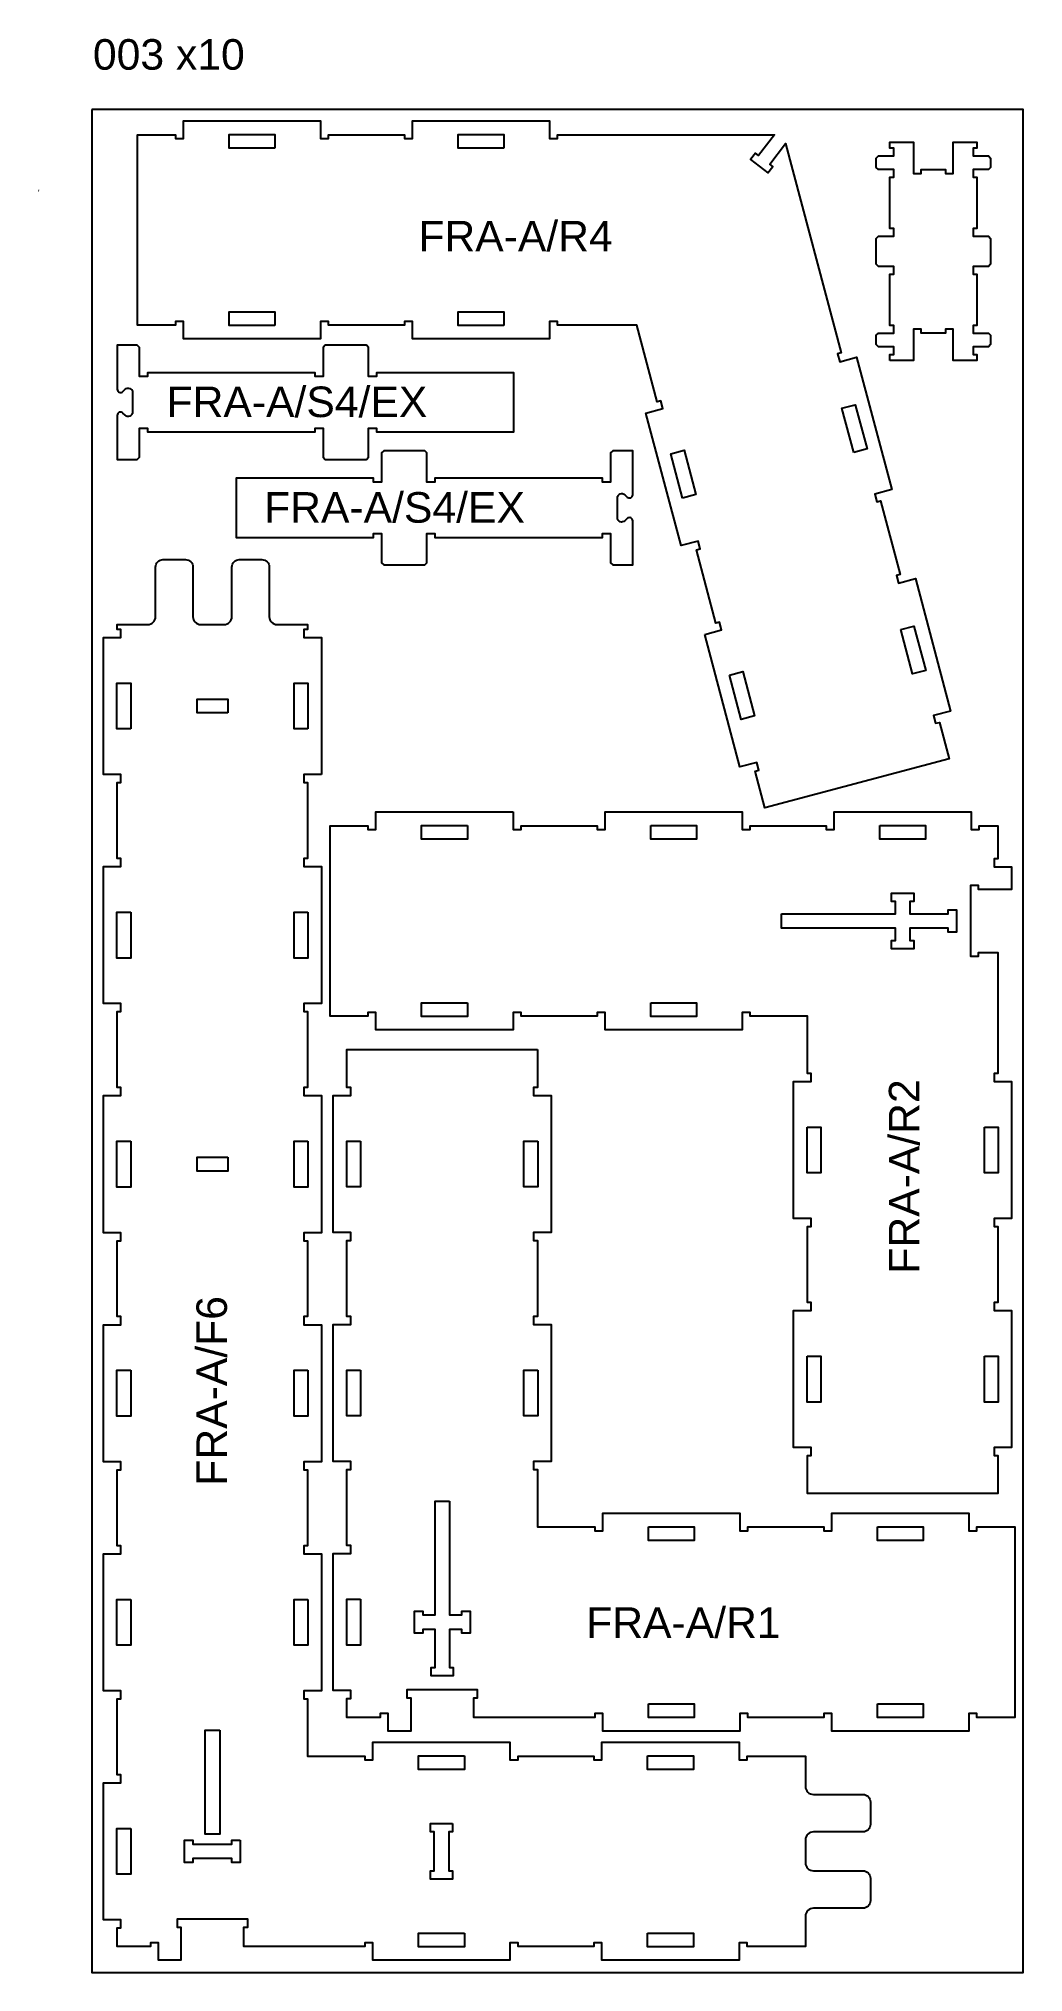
# Model space of a CAD drawing. Extents: x -4741 to 10570, y -11118 to 12613.
# Drawn here: x -4719 to -3430, y 3882 to 6415 of the extents above; entities that cross this region are included whole.
import ezdxf

# ---------------------------------------------------------------- set-up
doc = ezdxf.new("R2010")
doc.units = 0
doc.header["$MEASUREMENT"] = 0
for name, color, linetype in [('0_SHEET_BIRCHPLY_2440X1220', 1, 'CONTINUOUS'), ('1_ANYTOOL_1MMDEEP_INSIDE', 2, 'CONTINUOUS'), ('3_ANYTOOL_CUTTHROUGH_INSID', 4, 'CONTINUOUS'), ('6_ANYTOOL_CUTTHROUGH_OUTSI', 5, 'CONTINUOUS')]:
    doc.layers.add(name, color=color, linetype=linetype)

msp = doc.modelspace()

# ---------------------------------------------------------------- texts
at = {"layer": '0_SHEET_BIRCHPLY_2440X1220', "insert": (-4648.1, 6414.2), "char_height": 40, "width": 232.771, "attachment_point": 1}
msp.add_mtext('\\fArial;003 x10', dxfattribs=at)
at = {"layer": '1_ANYTOOL_1MMDEEP_INSIDE', "char_height": 40, "attachment_point": 1}
for s, insert, width in [('\\fArial;FRA-A/R4', (-4221.9, 6176.2), 285.542), ('\\fArial;FRA-A/S4/EX', (-4551.7, 5959.2), 373.735), ('\\fArial;FRA-A/S4/EX', (-4423.9, 5820.9), 373.735), ('\\fArial;FRA-A/R1', (-4002.1, 4360.3), 277.831)]:
    msp.add_mtext(s, dxfattribs=dict(at, insert=insert, width=width))
at = {"layer": '1_ANYTOOL_1MMDEEP_INSIDE', "char_height": 40, "attachment_point": 1, "rotation": 90}
for s, insert, width in [('\\fArial;FRA-A/R2', (-3605.7, 4797.3), 284.819), ('\\fArial;FRA-A/F6', (-4512.6, 4519.6, 575), 279.277)]:
    msp.add_mtext(s, dxfattribs=dict(at, insert=insert, width=width))

# ---------------------------------------------------------------- linework, layer by layer
at = {"layer": '0_SHEET_BIRCHPLY_2440X1220'}
msp.add_lwpolyline([(-4649.6, 6322.2), (-4649.6, 3882.2), (-3429.6, 3882.2), (-3429.6, 6322.2), (-4649.6, 6322.2)], dxfattribs=at)
at = {"layer": '3_ANYTOOL_CUTTHROUGH_INSID'}
for points in [[(-4409.8, 6271.2), (-4469.8, 6271.2), (-4469.8, 6289.2), (-4409.8, 6289.2), (-4409.8, 6271.2)], [(-4109.8, 6271.2), (-4169.8, 6271.2), (-4169.8, 6289.2), (-4109.8, 6289.2), (-4109.8, 6271.2)], [(-4409.8, 6039.2), (-4469.8, 6039.2), (-4469.8, 6057.2), (-4409.8, 6057.2), (-4409.8, 6039.2)], [(-4109.8, 6039.2), (-4169.8, 6039.2), (-4169.8, 6057.2), (-4109.8, 6057.2), (-4109.8, 6039.2)], [(-3651.7, 5872.7), (-3667.1, 5930.7), (-3649.7, 5935.3), (-3634.3, 5877.4), (-3651.7, 5872.7)], [(-3876, 5813.2), (-3891.4, 5871.2), (-3874, 5875.8), (-3858.6, 5817.8), (-3876, 5813.2)], [(-3590.2, 5640.8), (-3572.8, 5645.4), (-3557.4, 5587.4), (-3574.8, 5582.8), (-3590.2, 5640.8)], [(-3814.4, 5581.3), (-3797, 5585.9), (-3781.6, 5527.9), (-3799, 5523.3), (-3814.4, 5581.3)], [(-4598.6, 5510.7), (-4616.6, 5510.7), (-4616.6, 5570.7), (-4598.6, 5570.7), (-4598.6, 5510.7)], [(-4471.6, 5531.7), (-4511.6, 5531.7), (-4511.6, 5549.7), (-4471.6, 5549.7), (-4471.6, 5531.7)], [(-4366.6, 5510.7), (-4384.6, 5510.7), (-4384.6, 5570.7), (-4366.6, 5570.7), (-4366.6, 5510.7)], [(-4157.6, 5384.2), (-4157.6, 5366.2), (-4217.6, 5366.2), (-4217.6, 5384.2), (-4157.6, 5384.2)], [(-3917.6, 5384.2), (-3857.6, 5384.2), (-3857.6, 5366.2), (-3917.6, 5366.2), (-3917.6, 5384.2)], [(-3617.6, 5384.2), (-3557.6, 5384.2), (-3557.6, 5366.2), (-3617.6, 5366.2), (-3617.6, 5384.2)], [(-3746.1, 5268.7), (-3597.1, 5268.7), (-3597.1, 5284.7), (-3602.1, 5284.7), (-3602.1, 5295.7), (-3573.1, 5295.7), (-3573.1, 5284.7), (-3578.1, 5284.7), (-3578.1, 5268.7), (-3528.1, 5268.7), (-3528.1, 5273.7), (-3517.1, 5273.7), (-3517.1, 5244.7), (-3528.1, 5244.7), (-3528.1, 5249.7), (-3578.1, 5249.7), (-3578.1, 5233.7), (-3573.1, 5233.7), (-3573.1, 5222.7), (-3602.1, 5222.7), (-3602.1, 5233.7), (-3597.1, 5233.7), (-3597.1, 5249.7), (-3746.1, 5249.7), (-3746.1, 5268.7)], [(-4598.6, 5270.7), (-4598.6, 5210.7), (-4616.6, 5210.7), (-4616.6, 5270.7), (-4598.6, 5270.7)], [(-4366.6, 5270.7), (-4366.6, 5210.7), (-4384.6, 5210.7), (-4384.6, 5270.7), (-4366.6, 5270.7)], [(-4157.6, 5152.2), (-4157.6, 5134.2), (-4217.6, 5134.2), (-4217.6, 5152.2), (-4157.6, 5152.2)], [(-3917.6, 5152.2), (-3857.6, 5152.2), (-3857.6, 5134.2), (-3917.6, 5134.2), (-3917.6, 5152.2)], [(-3712.6, 4989.2), (-3694.6, 4989.2), (-3694.6, 4929.2), (-3712.6, 4929.2), (-3712.6, 4989.2)], [(-3480.6, 4989.2), (-3462.6, 4989.2), (-3462.6, 4929.2), (-3480.6, 4929.2), (-3480.6, 4989.2)], [(-4598.6, 4970.7), (-4598.6, 4910.7), (-4616.6, 4910.7), (-4616.6, 4970.7), (-4598.6, 4970.7)], [(-4366.6, 4970.7), (-4366.6, 4910.7), (-4384.6, 4910.7), (-4384.6, 4970.7), (-4366.6, 4970.7)], [(-4297.6, 4970.9), (-4297.6, 4910.9), (-4315.6, 4910.9), (-4315.6, 4970.9), (-4297.6, 4970.9)], [(-4065.6, 4970.9), (-4065.6, 4910.9), (-4083.6, 4910.9), (-4083.6, 4970.9), (-4065.6, 4970.9)], [(-4471.6, 4949.7), (-4471.6, 4931.7), (-4511.6, 4931.7), (-4511.6, 4949.7), (-4471.6, 4949.7)], [(-3712.6, 4689.2), (-3694.6, 4689.2), (-3694.6, 4629.2), (-3712.6, 4629.2), (-3712.6, 4689.2)], [(-3480.6, 4689.2), (-3462.6, 4689.2), (-3462.6, 4629.2), (-3480.6, 4629.2), (-3480.6, 4689.2)], [(-4598.6, 4670.7), (-4598.6, 4610.7), (-4616.6, 4610.7), (-4616.6, 4670.7), (-4598.6, 4670.7)], [(-4366.6, 4670.7), (-4366.6, 4610.7), (-4384.6, 4610.7), (-4384.6, 4670.7), (-4366.6, 4670.7)], [(-4297.6, 4670.9), (-4297.6, 4610.9), (-4315.6, 4610.9), (-4315.6, 4670.9), (-4297.6, 4670.9)], [(-4065.6, 4670.9), (-4065.6, 4610.9), (-4083.6, 4610.9), (-4083.6, 4670.9), (-4065.6, 4670.9)], [(-4181.1, 4499.4), (-4181.1, 4350.4), (-4165.1, 4350.4), (-4165.1, 4355.4), (-4154.1, 4355.4), (-4154.1, 4326.4), (-4165.1, 4326.4), (-4165.1, 4331.4), (-4181.1, 4331.4), (-4181.1, 4281.4), (-4176.1, 4281.4), (-4176.1, 4270.4), (-4205.1, 4270.4), (-4205.1, 4281.4), (-4200.1, 4281.4), (-4200.1, 4331.4), (-4216.1, 4331.4), (-4216.1, 4326.4), (-4227.1, 4326.4), (-4227.1, 4355.4), (-4216.1, 4355.4), (-4216.1, 4350.4), (-4200.1, 4350.4), (-4200.1, 4499.4), (-4181.1, 4499.4)], [(-3920.6, 4465.9), (-3860.6, 4465.9), (-3860.6, 4447.9), (-3920.6, 4447.9), (-3920.6, 4465.9)], [(-3620.6, 4465.9), (-3560.6, 4465.9), (-3560.6, 4447.9), (-3620.6, 4447.9), (-3620.6, 4465.9)], [(-4598.6, 4370.7), (-4598.6, 4310.7), (-4616.6, 4310.7), (-4616.6, 4370.7), (-4598.6, 4370.7)], [(-4366.6, 4370.7), (-4366.6, 4310.7), (-4384.6, 4310.7), (-4384.6, 4370.7), (-4366.6, 4370.7)], [(-4297.6, 4370.9), (-4297.6, 4310.9), (-4315.6, 4310.9), (-4315.6, 4370.9), (-4297.6, 4370.9)], [(-3920.6, 4233.9), (-3860.6, 4233.9), (-3860.6, 4215.9), (-3920.6, 4215.9), (-3920.6, 4233.9)], [(-3620.6, 4233.9), (-3560.6, 4233.9), (-3560.6, 4215.9), (-3620.6, 4215.9), (-3620.6, 4233.9)], [(-4482.1, 4199.2), (-4482.1, 4063.2), (-4501.1, 4063.2), (-4501.1, 4199.2), (-4482.1, 4199.2)], [(-4161.6, 4165.7), (-4161.6, 4147.7), (-4221.6, 4147.7), (-4221.6, 4165.7), (-4161.6, 4165.7)], [(-3921.6, 4165.7), (-3861.6, 4165.7), (-3861.6, 4147.7), (-3921.6, 4147.7), (-3921.6, 4165.7)], [(-4598.6, 4070.7), (-4598.6, 4010.7), (-4616.6, 4010.7), (-4616.6, 4070.7), (-4598.6, 4070.7)], [(-4455.1, 4055.2), (-4455.1, 4026.2), (-4466.1, 4026.2), (-4466.1, 4031.2), (-4517.1, 4031.2), (-4517.1, 4026.2), (-4528.1, 4026.2), (-4528.1, 4055.2), (-4517.1, 4055.2), (-4517.1, 4050.2), (-4466.1, 4050.2), (-4466.1, 4055.2), (-4455.1, 4055.2)], [(-4177.1, 4077.2), (-4177.1, 4066.2), (-4182.1, 4066.2), (-4182.1, 4015.2), (-4177.1, 4015.2), (-4177.1, 4004.2), (-4206.1, 4004.2), (-4206.1, 4015.2), (-4201.1, 4015.2), (-4201.1, 4066.2), (-4206.1, 4066.2), (-4206.1, 4077.2), (-4177.1, 4077.2)], [(-4161.6, 3933.7), (-4161.6, 3915.7), (-4221.6, 3915.7), (-4221.6, 3933.7), (-4161.6, 3933.7)], [(-3921.6, 3933.7), (-3861.6, 3933.7), (-3861.6, 3915.7), (-3921.6, 3915.7), (-3921.6, 3933.7)]]:
    msp.add_lwpolyline(points, dxfattribs=at)
at = {"layer": '6_ANYTOOL_CUTTHROUGH_OUTSI'}
for points in [[(-3846.9, 5634.5), (-3824.7, 5640.4), (-3827.4, 5650.5), (-3832.2, 5649.2), (-3857.7, 5745.4), (-3852.9, 5746.7), (-3855.6, 5756.8), (-3877.8, 5750.9), (-3923.9, 5924.4), (-3901.6, 5930.3), (-3904.3, 5940.5), (-3909.2, 5939.2), (-3935.8, 6039.5), (-4039.6, 6039.5), (-4039.6, 6044.5), (-4050.1, 6044.5), (-4050.1, 6021.5), (-4229.6, 6021.5), (-4229.6, 6044.5), (-4240.1, 6044.5), (-4240.1, 6039.5), (-4339.6, 6039.5), (-4339.6, 6044.5), (-4350.1, 6044.5), (-4350.1, 6021.5), (-4529.6, 6021.5), (-4529.6, 6044.5), (-4540.1, 6044.5), (-4540.1, 6039.5), (-4589.6, 6039.5), (-4589.6, 6289), (-4540.1, 6289), (-4540.1, 6284), (-4529.6, 6284), (-4529.6, 6307), (-4350.1, 6307), (-4350.1, 6284), (-4339.6, 6284), (-4339.6, 6289), (-4240.1, 6289), (-4240.1, 6284), (-4229.6, 6284), (-4229.6, 6307), (-4050.1, 6307), (-4050.1, 6284), (-4039.6, 6284), (-4039.6, 6289), (-3755.5, 6289), (-3776.4, 6261.9), (-3780.4, 6264.9), (-3786.8, 6256.6), (-3764.2, 6239.2), (-3757.8, 6247.5), (-3761.7, 6250.6), (-3740.9, 6277.7), (-3668, 6003.2), (-3672.8, 6001.9), (-3670.1, 5991.7), (-3647.9, 5997.6), (-3601.9, 5824.2), (-3624.1, 5818.3), (-3621.4, 5808.1), (-3616.6, 5809.4), (-3591, 5713.2), (-3595.9, 5711.9), (-3593.2, 5701.8), (-3571, 5707.7), (-3524.9, 5534.2), (-3547.1, 5528.3), (-3544.5, 5518.1), (-3539.6, 5519.4), (-3526.9, 5471.6), (-3768.1, 5407.6), (-3780.8, 5455.4), (-3775.9, 5456.7), (-3778.6, 5466.9), (-3800.9, 5461), (-3846.9, 5634.5)], [(-3604.4, 5993.3), (-3604.4, 6001.3), (-3599.4, 6001.3), (-3599.4, 6011.3), (-3619.4, 6011.3), (-3622.4, 6014.3), (-3622.4, 6026.3), (-3619.4, 6029.3), (-3599.4, 6029.3), (-3599.4, 6039.3), (-3604.4, 6039.3), (-3604.4, 6106.3), (-3599.4, 6106.3), (-3599.4, 6116.3), (-3619.4, 6116.3), (-3622.4, 6119.3), (-3622.4, 6153.3), (-3619.4, 6156.3), (-3599.4, 6156.3), (-3599.4, 6166.3), (-3604.4, 6166.3), (-3604.4, 6233.3), (-3599.4, 6233.3), (-3599.4, 6243.3), (-3619.4, 6243.3), (-3622.4, 6246.3), (-3622.4, 6258.3), (-3619.4, 6261.3), (-3599.4, 6261.3), (-3599.4, 6271.3), (-3604.4, 6271.3), (-3604.4, 6279.3), (-3573.4, 6279.3), (-3573.4, 6238.3), (-3563.4, 6238.3), (-3563.4, 6243.3), (-3531.4, 6243.3), (-3531.4, 6238.3), (-3521.4, 6238.3), (-3521.4, 6279.3), (-3490.4, 6279.3), (-3490.4, 6271.3), (-3495.4, 6271.3), (-3495.4, 6261.3), (-3475.4, 6261.3), (-3472.4, 6258.3), (-3472.4, 6246.3), (-3475.4, 6243.3), (-3495.4, 6243.3), (-3495.4, 6233.3), (-3490.4, 6233.3), (-3490.4, 6166.3), (-3495.4, 6166.3), (-3495.4, 6156.3), (-3475.4, 6156.3), (-3472.4, 6153.3), (-3472.4, 6119.3), (-3475.4, 6116.3), (-3495.4, 6116.3), (-3495.4, 6106.3), (-3490.4, 6106.3), (-3490.4, 6039.3), (-3495.4, 6039.3), (-3495.4, 6029.3), (-3475.4, 6029.3), (-3472.4, 6026.3), (-3472.4, 6014.3), (-3475.4, 6011.3), (-3495.4, 6011.3), (-3495.4, 6001.3), (-3490.4, 6001.3), (-3490.4, 5993.3), (-3521.4, 5993.3), (-3521.4, 6034.3), (-3531.4, 6034.3), (-3531.4, 6029.3), (-3563.4, 6029.3), (-3563.4, 6034.3), (-3573.4, 6034.3), (-3573.4, 5993.3), (-3604.4, 5993.3)], [(-4719.2, 6215.9), (-4719, 6216), (-4718.8, 6215.8)], [(-4097.9, 5402), (-4097.9, 5379), (-4087.4, 5379), (-4087.4, 5384), (-3987.9, 5384), (-3987.9, 5379), (-3977.4, 5379), (-3977.4, 5402), (-3797.9, 5402), (-3797.9, 5379), (-3787.4, 5379), (-3787.4, 5384), (-3687.9, 5384), (-3687.9, 5379), (-3677.4, 5379), (-3677.4, 5402), (-3497.9, 5402), (-3497.9, 5379), (-3487.4, 5379), (-3487.4, 5384), (-3462.9, 5384), (-3462.9, 5340.5), (-3467.9, 5340.5), (-3467.9, 5330), (-3444.9, 5330), (-3444.9, 5300.5), (-3488.4, 5300.5), (-3488.4, 5305.5), (-3498.9, 5305.5), (-3498.9, 5213), (-3488.4, 5213), (-3488.4, 5218), (-3462.9, 5218), (-3462.9, 5059.5), (-3467.9, 5059.5), (-3467.9, 5049), (-3444.9, 5049), (-3444.9, 4869.5), (-3467.9, 4869.5), (-3467.9, 4859), (-3462.9, 4859), (-3462.9, 4759.5), (-3467.9, 4759.5), (-3467.9, 4749), (-3444.9, 4749), (-3444.9, 4569.5), (-3467.9, 4569.5), (-3467.9, 4559), (-3462.9, 4559), (-3462.9, 4509.5), (-3712.4, 4509.5), (-3712.4, 4559), (-3707.4, 4559), (-3707.4, 4569.5), (-3730.4, 4569.5), (-3730.4, 4749), (-3707.4, 4749), (-3707.4, 4759.5), (-3712.4, 4759.5), (-3712.4, 4859), (-3707.4, 4859), (-3707.4, 4869.5), (-3730.4, 4869.5), (-3730.4, 5049), (-3707.4, 5049), (-3707.4, 5059.5), (-3712.4, 5059.5), (-3712.4, 5134.5), (-3787.4, 5134.5), (-3787.4, 5139.5), (-3797.9, 5139.5), (-3797.9, 5116.5), (-3977.4, 5116.5), (-3977.4, 5139.5), (-3987.9, 5139.5), (-3987.9, 5134.5), (-4087.4, 5134.5), (-4087.4, 5139.5), (-4097.9, 5139.5), (-4097.9, 5116.5), (-4277.4, 5116.5), (-4277.4, 5139.5), (-4287.9, 5139.5), (-4287.9, 5134.5), (-4337.4, 5134.5), (-4337.4, 5384), (-4287.9, 5384), (-4287.9, 5379), (-4277.4, 5379), (-4277.4, 5402), (-4097.9, 5402)], [(-4065.9, 5090.7), (-4065.9, 5041.2), (-4070.9, 5041.2), (-4070.9, 5030.7), (-4047.9, 5030.7), (-4047.9, 4851.2), (-4070.9, 4851.2), (-4070.9, 4840.7), (-4065.9, 4840.7), (-4065.9, 4741.2), (-4070.9, 4741.2), (-4070.9, 4730.7), (-4047.9, 4730.7), (-4047.9, 4551.2), (-4070.9, 4551.2), (-4070.9, 4540.7), (-4065.9, 4540.7), (-4065.9, 4465.7), (-3990.9, 4465.7), (-3990.9, 4460.7), (-3980.4, 4460.7), (-3980.4, 4483.7), (-3800.9, 4483.7), (-3800.9, 4460.7), (-3790.4, 4460.7), (-3790.4, 4465.7), (-3690.9, 4465.7), (-3690.9, 4460.7), (-3680.4, 4460.7), (-3680.4, 4483.7), (-3500.9, 4483.7), (-3500.9, 4460.7), (-3490.4, 4460.7), (-3490.4, 4465.7), (-3440.9, 4465.7), (-3440.9, 4216.2), (-3490.4, 4216.2), (-3490.4, 4221.2), (-3500.9, 4221.2), (-3500.9, 4198.2), (-3680.4, 4198.2), (-3680.4, 4221.2), (-3690.9, 4221.2), (-3690.9, 4216.2), (-3790.4, 4216.2), (-3790.4, 4221.2), (-3800.9, 4221.2), (-3800.9, 4198.2), (-3980.4, 4198.2), (-3980.4, 4221.2), (-3990.9, 4221.2), (-3990.9, 4216.2), (-4149.4, 4216.2), (-4149.4, 4241.7), (-4144.4, 4241.7), (-4144.4, 4252.2), (-4236.9, 4252.2), (-4236.9, 4241.7), (-4231.9, 4241.7), (-4231.9, 4198.2), (-4261.4, 4198.2), (-4261.4, 4221.2), (-4271.9, 4221.2), (-4271.9, 4216.2), (-4315.4, 4216.2), (-4315.4, 4240.7), (-4310.4, 4240.7), (-4310.4, 4251.2), (-4333.4, 4251.2), (-4333.4, 4430.7), (-4310.4, 4430.7), (-4310.4, 4441.2), (-4315.4, 4441.2), (-4315.4, 4540.7), (-4310.4, 4540.7), (-4310.4, 4551.2), (-4333.4, 4551.2), (-4333.4, 4730.7), (-4310.4, 4730.7), (-4310.4, 4741.2), (-4315.4, 4741.2), (-4315.4, 4840.7), (-4310.4, 4840.7), (-4310.4, 4851.2), (-4333.4, 4851.2), (-4333.4, 5030.7), (-4310.4, 5030.7), (-4310.4, 5041.2), (-4315.4, 5041.2), (-4315.4, 5090.7), (-4065.9, 5090.7)]]:
    msp.add_lwpolyline(points, dxfattribs=at)
for points in [[(-4590, 6013.3), (-4616.2, 6013.3), (-4616.2, 5955.6, 0.668179), (-4608.9, 5952.6), (-4606, 5955.6, -0.668179), (-4596.2, 5951.5), (-4596.2, 5925.6, -0.668179), (-4606, 5921.6), (-4608.9, 5924.5, 0.668179), (-4616.2, 5921.5), (-4616.2, 5863.8), (-4590, 5863.8), (-4587.2, 5866.7), (-4587.2, 5904.8), (-4576.7, 5904.8), (-4576.7, 5899.8), (-4357.2, 5899.8), (-4357.2, 5904.8), (-4346.7, 5904.8), (-4346.7, 5866.7), (-4343.8, 5863.8), (-4290, 5863.8), (-4287.2, 5866.7), (-4287.2, 5904.8), (-4276.7, 5904.8), (-4276.7, 5899.8), (-4096.8, 5899.8), (-4096.8, 5977.3), (-4276.7, 5977.3), (-4276.7, 5972.3), (-4287.2, 5972.3), (-4287.2, 6010.5), (-4290, 6013.3), (-4343.8, 6013.3), (-4346.7, 6010.5), (-4346.7, 5972.3), (-4357.2, 5972.3), (-4357.2, 5977.3), (-4576.7, 5977.3), (-4576.7, 5972.3), (-4587.2, 5972.3), (-4587.2, 6010.5), (-4590, 6013.3)], [(-3967.3, 5725.6), (-3941.2, 5725.6), (-3941.2, 5783.3, 0.668179), (-3948.4, 5786.3), (-3951.4, 5783.4, -0.668179), (-3961.2, 5787.5), (-3961.2, 5813.3, -0.668179), (-3951.4, 5817.4), (-3948.4, 5814.5, 0.668179), (-3941.2, 5817.5), (-3941.2, 5875.1), (-3967.3, 5875.1), (-3970.2, 5872.3), (-3970.2, 5834.1), (-3980.7, 5834.1), (-3980.7, 5839.1), (-4200.2, 5839.1), (-4200.2, 5834.1), (-4210.7, 5834.1), (-4210.7, 5872.3), (-4213.5, 5875.1), (-4267.3, 5875.1), (-4270.2, 5872.3), (-4270.2, 5834.1), (-4280.7, 5834.1), (-4280.7, 5839.1), (-4460.6, 5839.1), (-4460.6, 5761.6), (-4280.7, 5761.6), (-4280.7, 5766.6), (-4270.2, 5766.6), (-4270.2, 5728.5), (-4267.3, 5725.6), (-4213.5, 5725.6), (-4210.7, 5728.5), (-4210.7, 5766.6), (-4200.2, 5766.6), (-4200.2, 5761.6), (-3980.7, 5761.6), (-3980.7, 5766.6), (-3970.2, 5766.6), (-3970.2, 5728.5), (-3967.3, 5725.6)], [(-4348.9, 5451), (-4371.9, 5451), (-4371.9, 5440.5), (-4366.9, 5440.5), (-4366.9, 5341), (-4371.9, 5341), (-4371.9, 5330.5), (-4348.9, 5330.5), (-4348.9, 5151), (-4371.9, 5151), (-4371.9, 5140.5), (-4366.9, 5140.5), (-4366.9, 5041), (-4371.9, 5041), (-4371.9, 5030.5), (-4348.9, 5030.5), (-4348.9, 4851), (-4371.9, 4851), (-4371.9, 4840.5), (-4366.9, 4840.5), (-4366.9, 4741), (-4371.9, 4741), (-4371.9, 4730.5), (-4348.9, 4730.5), (-4348.9, 4551), (-4371.9, 4551), (-4371.9, 4540.5), (-4366.9, 4540.5), (-4366.9, 4441), (-4371.9, 4441), (-4371.9, 4430.5), (-4348.9, 4430.5), (-4348.9, 4251), (-4371.9, 4251), (-4371.9, 4240.5), (-4366.9, 4240.5), (-4366.9, 4165.5), (-4291.9, 4165.5), (-4291.9, 4160.5), (-4281.4, 4160.5), (-4281.4, 4183.5), (-4101.9, 4183.5), (-4101.9, 4160.5), (-4091.4, 4160.5), (-4091.4, 4165.5), (-3991.9, 4165.5), (-3991.9, 4160.5), (-3981.4, 4160.5), (-3981.4, 4183.5), (-3801.9, 4183.5), (-3801.9, 4160.5), (-3791.4, 4160.5), (-3791.4, 4165.5), (-3714.9, 4165.5), (-3714.9, 4125.5, 0.414214), (-3704.6, 4115.2), (-3639.6, 4115.2, -0.414214), (-3629.9, 4105.5), (-3629.9, 4076, -0.414214), (-3639.6, 4066.2), (-3704.6, 4066.2, 0.414214), (-3714.9, 4056), (-3714.9, 4025.5, 0.414214), (-3704.6, 4015.2), (-3639.6, 4015.2, -0.414214), (-3629.9, 4005.5), (-3629.9, 3976, -0.414214), (-3639.6, 3966.2), (-3704.6, 3966.2, 0.414214), (-3714.9, 3956), (-3714.9, 3916), (-3791.4, 3916), (-3791.4, 3921), (-3801.9, 3921), (-3801.9, 3898), (-3981.4, 3898), (-3981.4, 3921), (-3991.9, 3921), (-3991.9, 3916), (-4091.4, 3916), (-4091.4, 3921), (-4101.9, 3921), (-4101.9, 3898), (-4281.4, 3898), (-4281.4, 3921), (-4291.9, 3921), (-4291.9, 3916), (-4450.4, 3916), (-4450.4, 3941.5), (-4445.4, 3941.5), (-4445.4, 3952), (-4537.9, 3952), (-4537.9, 3941.5), (-4532.9, 3941.5), (-4532.9, 3898), (-4562.4, 3898), (-4562.4, 3921), (-4572.9, 3921), (-4572.9, 3916), (-4616.4, 3916), (-4616.4, 3940.5), (-4611.4, 3940.5), (-4611.4, 3951), (-4634.4, 3951), (-4634.4, 4130.5), (-4611.4, 4130.5), (-4611.4, 4141), (-4616.4, 4141), (-4616.4, 4240.5), (-4611.4, 4240.5), (-4611.4, 4251), (-4634.4, 4251), (-4634.4, 4430.5), (-4611.4, 4430.5), (-4611.4, 4441), (-4616.4, 4441), (-4616.4, 4540.5), (-4611.4, 4540.5), (-4611.4, 4551), (-4634.4, 4551), (-4634.4, 4730.5), (-4611.4, 4730.5), (-4611.4, 4741), (-4616.4, 4741), (-4616.4, 4840.5), (-4611.4, 4840.5), (-4611.4, 4851), (-4634.4, 4851), (-4634.4, 5030.5), (-4611.4, 5030.5), (-4611.4, 5041), (-4616.4, 5041), (-4616.4, 5140.5), (-4611.4, 5140.5), (-4611.4, 5151), (-4634.4, 5151), (-4634.4, 5330.5), (-4611.4, 5330.5), (-4611.4, 5341), (-4616.4, 5341), (-4616.4, 5440.5), (-4611.4, 5440.5), (-4611.4, 5451), (-4634.4, 5451), (-4634.4, 5630.5), (-4611.4, 5630.5), (-4611.4, 5641), (-4616.4, 5641), (-4616.4, 5647.5), (-4576.4, 5647.5, 0.414214), (-4566.1, 5657.7), (-4566.1, 5722.7, -0.414214), (-4556.4, 5732.5), (-4526.9, 5732.5, -0.414214), (-4517.1, 5722.7), (-4517.1, 5657.7, 0.414214), (-4506.9, 5647.5), (-4476.4, 5647.5, 0.414214), (-4466.1, 5657.7), (-4466.1, 5722.7, -0.414214), (-4456.4, 5732.5), (-4426.9, 5732.5, -0.414214), (-4417.1, 5722.7), (-4417.1, 5657.7, 0.414214), (-4406.9, 5647.5), (-4366.9, 5647.5), (-4366.9, 5641), (-4371.9, 5641), (-4371.9, 5630.5), (-4348.9, 5630.5), (-4348.9, 5451)]]:
    msp.add_lwpolyline(points, format="xyb", dxfattribs=at)

msp.set_redraw_order([(e.dxf.handle, doc.entitydb.next_handle()) for e in msp.query("TEXT MTEXT ATTDEF DIMENSION ARC_DIMENSION")])  # texts and dimensions are drawn at this point

doc.saveas('drawing.dxf')
